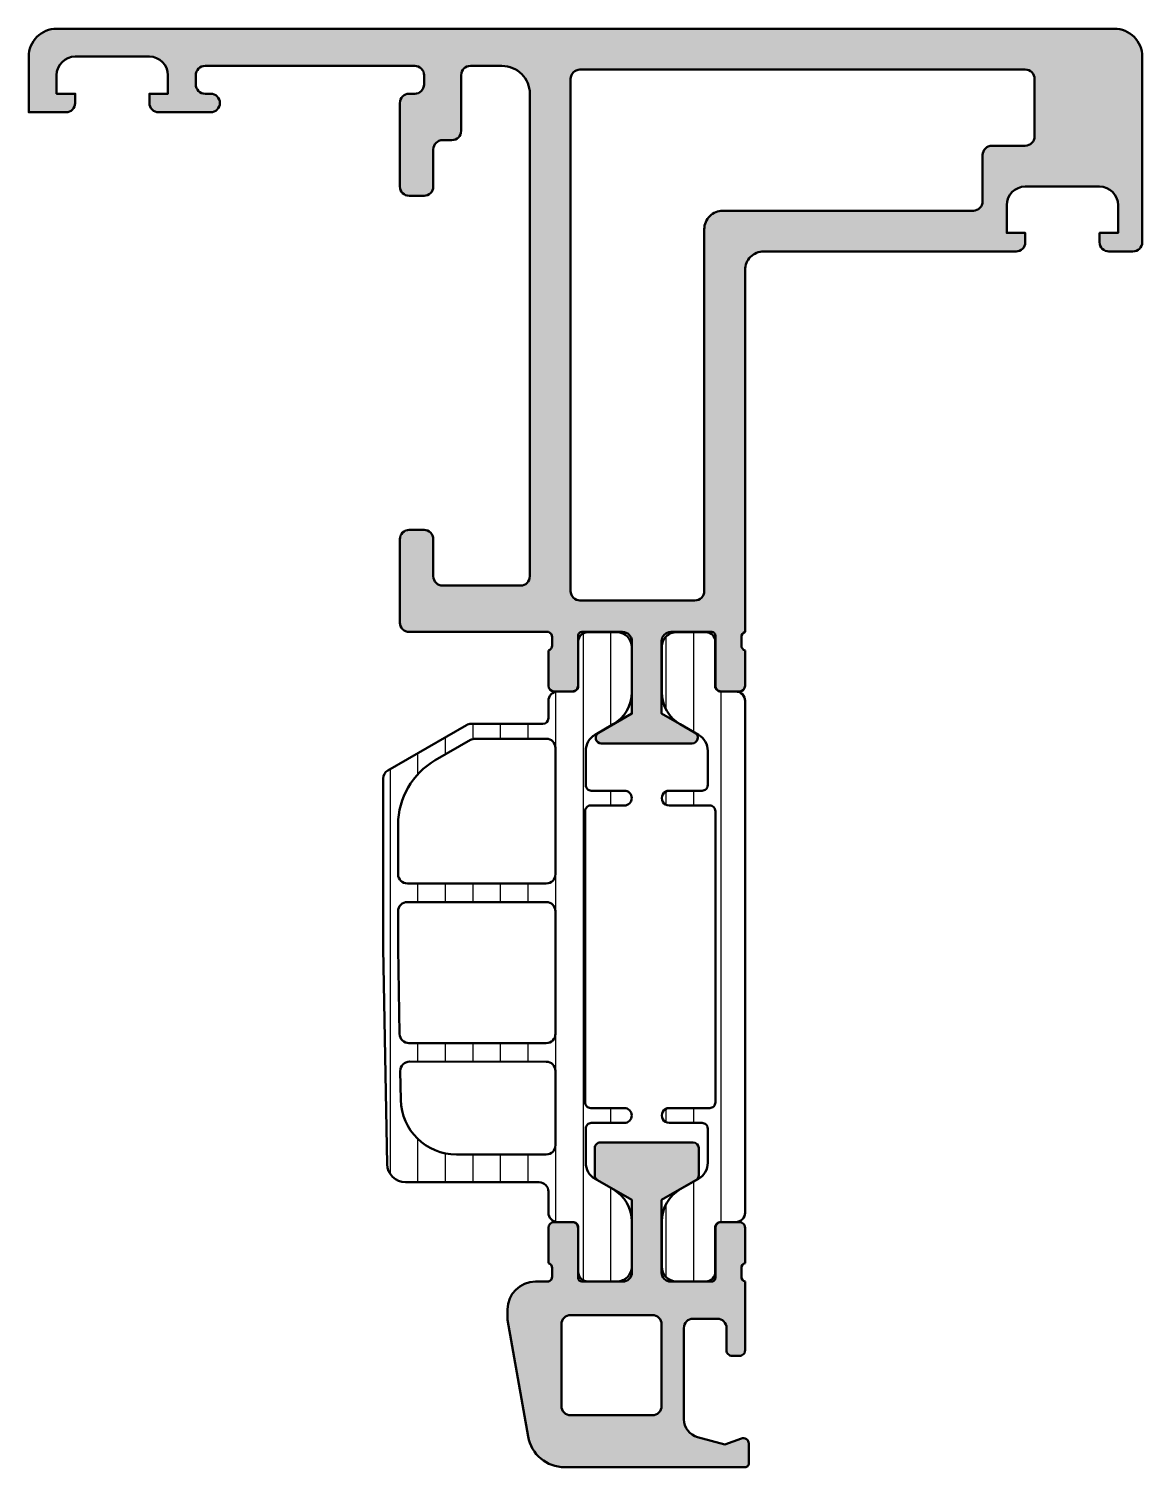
# Model space of a CAD drawing. Extents: x -38.8 to 21.2, y 0 to 77.5.
import ezdxf

# ---------------------------------------------------------------- set-up
doc = ezdxf.new("R2010")
doc.units = 0
for name, color, linetype, lineweight in [('0S-Alu contour', 7, 'Continuous', 50), ('0S-Alu hatch', 252, 'Continuous', 25), ('0S-Plastic contour', 254, 'Continuous', 50), ('0S-Plastic hatch', 253, 'Continuous', 25)]:
    doc.layers.add(name, color=color, linetype=linetype, lineweight=lineweight)
pattern_1 = [(90, (0, 0), (-1.4859, 0), [])]

# ---------------------------------------------------------------- blocks, each defined once
blk = doc.blocks.new('244849__CBD0F965_EFBC_42D2_B739_FF19DCA95C60___7336F642_63F2_4FFF_B386_B18988AF3379_')
at = {"layer": '0S-Plastic hatch'}
h = blk.add_hatch(dxfattribs=at)
h.set_pattern_fill('ANSI31', color=256, scale=0.4680000000000001, angle=45, style=0)
h.set_pattern_definition(pattern_1)
edge = h.paths.add_edge_path()
edge.add_ellipse((-9.48821907434393, 42.09002000203073), major_axis=(-0.3000000000000062, 0), ratio=1, start_angle=89.99999999998852, end_angle=180.0012329561579, ccw=False)
edge.add_line((-9.488219074343991, 41.79002000203072), (-10.29822752004027, 41.79002000203072))
edge.add_arc((-10.29822752004035, 41.28998842423444), 0.5000315777962925, 89.99999999999064, 180.4552319797512)
edge.add_line((-10.79824331498722, 41.28601556668584), (-10.79823574962758, 40.35012078803871))
edge.add_ellipse((-11.09823574962762, 40.35012078803868), major_axis=(-0.3000000000000362, 0), ratio=1, start_angle=90.0000000000129, end_angle=180, ccw=False)
edge.add_line((-11.09823574962755, 40.05012078803864), (-14.96379121116994, 40.05012078803869))
edge.add_arc((-14.9637912111701, 39.55012078803886), 0.4999999999998366, 89.99999999998086, 119.9999999999812)
edge.add_line((-15.21379121116988, 39.98313348993102), (-19.44830477253981, 37.53813341173313))
edge.add_arc((-19.19826999861671, 37.10514078843661), 0.4999999999999771, 120.0046013551469, 180)
edge.add_line((-19.69826999861668, 37.10514078843661), (-19.69826999861669, 27.95012102075399))
edge.add_line((-19.69826999861669, 27.95012102075399), (-19.49057430093021, 16.3322466249842))
edge.add_arc((-18.49073406075203, 16.35012102344858), 1.000000000000012, 181.0241821349763, 269.9999982466132)
edge.add_line((-18.4907340913544, 15.35012102344857), (-11.29823573432528, 15.35012080334096))
edge.add_ellipse((-11.29823574962764, 14.85012080334097), major_axis=(-0.499999999999986, 0), ratio=1, start_angle=180, end_angle=269.99999824647847, ccw=False)
edge.add_line((-10.79823574962766, 14.85012080334097), (-10.79823574962761, 13.71401695478963))
edge.add_arc((-10.29822752004031, 13.71004415735125), 0.5000240121979318, 179.5447680202392, 269.9999999999986)
edge.add_line((-10.29822752004032, 13.21002014515332), (-9.48821907434391, 13.21002014515332))
edge.add_ellipse((-9.488219074343863, 12.9100201451533), major_axis=(-0.3000000000000256, 0), ratio=1, start_angle=179.9987670438422, end_angle=270.0000000000088, ccw=False)
edge.add_line((-9.188219074413299, 12.91001368940995), (-9.18827050451656, 10.5100309047252))
edge.add_arc((-8.688270504632271, 10.51002014515339), 0.5000000000000565, 179.9987670438421, 270.0000000000041)
edge.add_line((-8.688270504632236, 10.01002014515333), (-7.108175468503183, 10.01002014515339))
edge.add_arc((-7.108175468503144, 10.81002014515334), 0.7999999999999546, 269.9999999999972, 360)
edge.add_line((-6.30817546850319, 10.81002014515334), (-6.308175468503257, 13.24214209063083))
edge.add_arc((-8.308175468503176, 13.24214209063098), 1.999999999999918, 0, 59.99980561258627)
edge.add_line((-7.308169592179515, 14.97418950548942), (-8.286229013851987, 15.53887680023425))
edge.add_ellipse((-7.786226075690358, 16.40490050766335), major_axis=(-0.9999999999997589, 0), ratio=1, start_angle=-0.00019438684182659927, end_angle=59.99980561259298, ccw=False)
edge.add_line((-8.786226075684361, 16.40490390035377), (-8.78622327082764, 18.25019890334911))
edge.add_ellipse((-8.486223270829276, 18.25019788553894), major_axis=(-0.3000000000000895, 0), ratio=1, start_angle=269.9998056125831, end_angle=359.99980561315823, ccw=False)
edge.add_line((-8.486222253019143, 18.5501978855373), (-6.708234325443847, 18.55019174527948))
edge.add_arc((-6.708232968384336, 18.95018564176158), 0.3999938964844033, 269.9998056125777, 449.9998056125776)
edge.add_line((-6.708231611324826, 19.35017953824368), (-8.517963698720926, 19.35018700218441))
edge.add_ellipse((-8.517968275540326, 19.65018140751991), major_axis=(-0.2999944053704093, 0), ratio=1, start_angle=0, end_angle=90.00087412441877, ccw=False)
edge.add_line((-8.817962680910735, 19.65018140751991), (-8.817962680910728, 35.34985873966409))
edge.add_ellipse((-8.51796827554034, 35.34985873966405), major_axis=(-0.2999944053703878, 0), ratio=1, start_angle=269.9991258755724, end_angle=360, ccw=False)
edge.add_line((-8.517963698720894, 35.64985314499953), (-6.708231611324841, 35.64986060894038))
edge.add_arc((-6.708232968384344, 36.04985450542248), 0.3999938964844033, 270.0001943874213, 450.0001943874212)
edge.add_line((-6.708234325443847, 36.44984840190458), (-8.486222253019225, 36.4498422616467))
edge.add_ellipse((-8.48622327082926, 36.74984226164497), major_axis=(-0.3000000000000042, 0), ratio=1, start_angle=0.00019438684182659927, end_angle=90.00019438739793, ccw=False)
edge.add_line((-8.786223270827538, 36.74984124383785), (-8.78622607568433, 38.59513624682037))
edge.add_ellipse((-7.786226075690201, 38.59513963952077), major_axis=(-0.9999999999998825, 0), ratio=1, start_angle=-59.99980561258502, end_angle=0.00019438684182659927, ccw=False)
edge.add_line((-8.286229013852012, 39.46116334694991), (-7.308169592179613, 40.02585064169451))
edge.add_arc((-8.308175468503144, 41.75789805655308), 1.999999999999962, 300.0001943874087, 360)
edge.add_line((-6.308175468503181, 41.75789805655308), (-6.308175468503172, 44.19002000203076))
edge.add_arc((-7.108175468503198, 44.19002000203074), 0.8000000000000255, 0, 89.99999999999974)
edge.add_line((-7.108175468503194, 44.99002000203077), (-8.688270504632216, 44.99002000203077))
edge.add_arc((-8.688270504632268, 44.49002000203075), 0.5000000000000142, 89.99999999999429, 180.0012329561579)
edge.add_line((-9.188270504516513, 44.49000924245852), (-9.188219074413386, 42.09002645777408))
edge = h.paths.add_edge_path()
edge.add_ellipse((-10.9180235163918, 31.9501520712434), major_axis=(-0.4999999999999112, 0), ratio=1, start_angle=90.00000000000608, end_angle=180, ccw=False)
edge.add_line((-10.91802351639174, 31.45015207124349), (-18.39826999861663, 31.45015207124348))
edge.add_ellipse((-18.39826999861663, 31.95015207124356), major_axis=(-0.5000000000000889, 0), ratio=1, start_angle=0, end_angle=89.9999999999996, ccw=False)
edge.add_line((-18.89826999861672, 31.95015207124356), (-18.89826999861672, 34.62277482929473))
edge.add_ellipse((-14.89826999861711, 34.62277482929473), major_axis=(-3.999999999999609, 0), ratio=1, start_angle=299.99999999999864, end_angle=360, ccw=False)
edge.add_line((-16.89826999861683, 38.08687644443219), (-14.99949709765752, 39.18313348993107))
edge.add_ellipse((-14.74949709765772, 38.75012078803921), major_axis=(-0.4999999999995856, 0), ratio=1, start_angle=270.00000000000693, end_angle=300.0000000000013, ccw=False)
edge.add_line((-14.74949709765778, 39.2501207880388), (-10.91802351639194, 39.25012078803874))
edge.add_ellipse((-10.91802351639189, 38.75012078803873), major_axis=(-0.5000000000000071, 0), ratio=1, start_angle=180, end_angle=270.0000000000057, ccw=False)
edge.add_line((-10.41802351639188, 38.75012078803873), (-10.41802351639188, 31.9501520712434))
edge = h.paths.add_edge_path()
edge.add_line((-10.41802351639189, 29.95015207124337), (-10.418023516392, 23.35012080333914))
edge.add_ellipse((-10.91802351639196, 23.35012080333922), major_axis=(-0.499999999999961, 0), ratio=1, start_angle=89.9999999999971, end_angle=180, ccw=False)
edge.add_line((-10.91802351639199, 22.85012080333926), (-18.31595473121111, 22.85012080333925))
edge.add_ellipse((-18.31595473121106, 23.3501208033393), major_axis=(-0.5000000000000427, 0), ratio=1, start_angle=1.0241821349770817, end_angle=89.99999999999432, ccw=False)
edge.add_line((-18.81587485130019, 23.3411836041071), (-18.89826999861669, 27.95012102075421))
edge.add_line((-18.89826999861669, 27.95012102075421), (-18.89826999861672, 29.95015207124359))
edge.add_ellipse((-18.39826999861679, 29.95015207124355), major_axis=(-0.499999999999929, 0), ratio=1, start_angle=269.9999999999951, end_angle=360, ccw=False)
edge.add_line((-18.39826999861674, 30.45015207124348), (-10.91802351639193, 30.45015207124354))
edge.add_ellipse((-10.91802351639201, 29.95015207124342), major_axis=(-0.5000000000001208, 0), ratio=1, start_angle=180, end_angle=269.999999999991, ccw=False)
edge = h.paths.add_edge_path()
edge.add_line((-10.418023516392, 21.35012080333954), (-10.41802351639209, 17.35012080333931))
edge.add_ellipse((-10.91802351639201, 17.3501208033394), major_axis=(-0.4999999999999219, 0), ratio=1, start_angle=89.99999999999591, end_angle=180, ccw=False)
edge.add_line((-10.91802351639205, 16.85012080333948), (-15.75298487697851, 16.85012080333931))
edge.add_ellipse((-15.75298487697863, 19.85012080333931), major_axis=(-3, 0), ratio=1, start_angle=1.0241821349757174, end_angle=90.00000000000227, ccw=False)
edge.add_line((-18.75250559751313, 19.79649760794623), (-18.78013890457605, 21.34222192565247))
edge.add_ellipse((-18.28021878448694, 21.35115912488465), major_axis=(-0.5000000000000274, 0), ratio=1, start_angle=-90.00808070482799, end_angle=1.0241821349757174, ccw=False)
edge.add_line((-18.28014826703461, 21.85115911991196), (-10.91802351639177, 21.85012080333931))
edge.add_ellipse((-10.91802351639177, 21.35012080333954), major_axis=(-0.4999999999997727, 0), ratio=1, start_angle=180, end_angle=270, ccw=False)
at = {"layer": '0S-Alu contour', "color": 7}
for points in [[(-16.89826999861683, 38.08687644443219), (-14.99949709765752, 39.18313348993107)], [(-14.74949709765778, 39.2501207880388), (-10.91802351639194, 39.25012078803874)], [(-10.41802351639188, 38.75012078803873), (-10.41802351639188, 31.9501520712434)], [(-18.89826999861672, 31.95015207124356), (-18.89826999861672, 34.62277482929473)], [(-10.91802351639174, 31.45015207124349), (-18.39826999861663, 31.45015207124348)], [(-18.39826999861674, 30.45015207124348), (-10.91802351639193, 30.45015207124354)], [(-18.81587485130019, 23.3411836041071), (-18.89826999861669, 27.95012102075421), (-18.89826999861672, 29.95015207124359)], [(-10.41802351639189, 29.95015207124337), (-10.418023516392, 23.35012080333914)], [(-10.91802351639199, 22.85012080333926), (-18.31595473121111, 22.85012080333925)], [(-18.28014826703461, 21.85115911991196), (-10.91802351639177, 21.85012080333931)], [(-18.75250559751313, 19.79649760794623), (-18.78013890457605, 21.34222192565247)], [(-10.418023516392, 21.35012080333954), (-10.41802351639209, 17.35012080333931)], [(-10.91802351639205, 16.85012080333948), (-15.75298487697851, 16.85012080333931)]]:
    blk.add_lwpolyline(points, dxfattribs=at)
at = {"layer": '0S-Alu contour', "color": 7, "extrusion": (0, 0, -1)}
for centre, radius, start, end in [((14.74949709765772, 38.75012078803921), 0.4999999999995856, 59.99999999999867, 89.99999999999308), ((10.91802351639189, 38.75012078803873), 0.5000000000000071, 89.99999999999429, 180), ((14.89826999861711, 34.62277482929473), 3.999999999999609, 0, 60.00000000000137), ((18.39826999861663, 31.95015207124356), 0.5000000000000889, 270.0000000000004, 0), ((10.9180235163918, 31.9501520712434), 0.4999999999999112, 180, 269.9999999999939), ((18.39826999861679, 29.95015207124355), 0.499999999999929, 0, 90.00000000000487), ((10.91802351639201, 29.95015207124342), 0.5000000000001208, 90.00000000000895, 180), ((18.31595473121106, 23.3501208033393), 0.5000000000000427, 270.0000000000057, 358.9758178650229), ((10.91802351639196, 23.35012080333922), 0.499999999999961, 180, 270.0000000000029), ((18.28021878448694, 21.35115912488465), 0.5000000000000274, 358.9758178650243, 90.00808070482813), ((10.91802351639177, 21.35012080333954), 0.4999999999997727, 90, 180), ((15.75298487697863, 19.85012080333931), 3, 269.9999999999977, 358.9758178650243), ((10.91802351639201, 17.3501208033394), 0.4999999999999219, 180, 270.0000000000041)]:
    blk.add_arc(centre, radius, start, end, dxfattribs=at)
at = {"layer": '0S-Plastic contour', "color": 7}
for points in [[(-7.108175468503194, 44.99002000203077), (-8.688270504632216, 44.99002000203077)], [(-9.188270504516513, 44.49000924245852), (-9.188219074413386, 42.09002645777408)], [(-6.308175468503181, 41.75789805655308), (-6.308175468503172, 44.19002000203076)], [(-10.79824331498722, 41.28601556668584), (-10.79823574962758, 40.35012078803871)], [(-9.488219074343991, 41.79002000203072), (-10.29822752004027, 41.79002000203072)], [(-15.21379121116988, 39.98313348993102), (-19.44830477253981, 37.53813341173313)], [(-11.09823574962755, 40.05012078803864), (-14.96379121116994, 40.05012078803869)], [(-8.286229013852012, 39.46116334694991), (-7.308169592179613, 40.02585064169451)], [(-8.786223270827538, 36.74984124383785), (-8.78622607568433, 38.59513624682037)], [(-19.69826999861668, 37.10514078843661), (-19.69826999861669, 27.95012102075399), (-19.49057430093021, 16.3322466249842)], [(-6.708234325443847, 36.44984840190458), (-8.486222253019225, 36.4498422616467)], [(-8.817962680910735, 19.65018140751991), (-8.817962680910728, 35.34985873966409)], [(-8.517963698720894, 35.64985314499953), (-6.708231611324841, 35.64986060894038)], [(-6.708231611324826, 19.35017953824368), (-8.517963698720926, 19.35018700218441)], [(-8.786226075684361, 16.40490390035377), (-8.78622327082764, 18.25019890334911)], [(-8.486222253019143, 18.5501978855373), (-6.708234325443847, 18.55019174527948)], [(-7.308169592179515, 14.97418950548942), (-8.286229013851987, 15.53887680023425)], [(-18.4907340913544, 15.35012102344857), (-11.29823573432528, 15.35012080334096)], [(-10.79823574962766, 14.85012080334097), (-10.79823574962761, 13.71401695478963)], [(-10.29822752004032, 13.21002014515332), (-9.48821907434391, 13.21002014515332)], [(-6.30817546850319, 10.81002014515334), (-6.308175468503257, 13.24214209063083)], [(-9.188219074413299, 12.91001368940995), (-9.18827050451656, 10.5100309047252)], [(-8.688270504632236, 10.01002014515333), (-7.108175468503183, 10.01002014515339)]]:
    blk.add_lwpolyline(points, dxfattribs=at)
for centre, radius, start, end in [((-8.688270504632268, 44.49002000203075), 0.5000000000000142, 89.99999999999429, 180.0012329561579), ((-7.108175468503198, 44.19002000203074), 0.8000000000000255, 0, 89.99999999999974), ((-10.29822752004035, 41.28998842423444), 0.5000315777962925, 89.99999999999064, 180.4552319797512), ((-8.308175468503144, 41.75789805655308), 1.999999999999962, 300.0001943874087, 0), ((-14.9637912111701, 39.55012078803886), 0.4999999999998366, 89.99999999998086, 119.9999999999812), ((-19.19826999861671, 37.10514078843661), 0.4999999999999771, 120.0046013551469, 180), ((-6.708232968384344, 36.04985450542248), 0.3999938964844033, 270.0001943874213, 90.00019438742127), ((-6.708232968384336, 18.95018564176158), 0.3999938964844033, 269.9998056125777, 89.99980561257769), ((-18.49073406075203, 16.35012102344858), 1.000000000000012, 181.0241821349763, 269.9999982466132), ((-8.308175468503176, 13.24214209063098), 1.999999999999918, 0, 59.99980561258627), ((-10.29822752004031, 13.71004415735125), 0.5000240121979318, 179.5447680202392, 269.9999999999986), ((-8.688270504632271, 10.51002014515339), 0.5000000000000565, 179.9987670438421, 270.0000000000041), ((-7.108175468503144, 10.81002014515334), 0.7999999999999546, 269.9999999999972, 0)]:
    blk.add_arc(centre, radius, start, end, dxfattribs=at)
at = {"layer": '0S-Plastic contour', "color": 7, "extrusion": (0, 0, -1)}
for centre, radius, start, end in [((9.48821907434393, 42.09002000203073), 0.3000000000000062, 179.9987670438421, 270.0000000000115), ((11.09823574962762, 40.35012078803868), 0.3000000000000362, 180, 269.9999999999871), ((7.786226075690201, 38.59513963952077), 0.9999999999998825, 359.9998056131582, 59.99980561258503), ((8.48622327082926, 36.74984226164497), 0.3000000000000042, 269.9998056126021, 359.9998056131582), ((8.51796827554034, 35.34985873966405), 0.2999944053703878, 0, 90.00087412442755), ((8.517968275540326, 19.65018140751991), 0.2999944053704094, 269.9991258755812, 0), ((8.486223270829276, 18.25019788553894), 0.3000000000000895, 0.0001943868417889, 90.00019438741691), ((7.786226075690358, 16.40490050766335), 0.9999999999997589, 300.000194387407, 0.0001943868417889), ((11.29823574962764, 14.85012080334097), 0.499999999999986, 90.00000175352152, 180), ((9.488219074343863, 12.9100201451533), 0.3000000000000256, 89.99999999999118, 180.0012329561579)]:
    blk.add_arc(centre, radius, start, end, dxfattribs=at)
blk = doc.blocks.new('244849__5AF1955E_CEC7_4BE6_879B_A156692DB339___F0FC311D_C5F5_42C9_9242_AA137669B339_')
at = {"layer": '0S-Plastic hatch'}
h = blk.add_hatch(dxfattribs=at)
h.set_pattern_fill('ANSI31', color=256, scale=0.4680000000000001, angle=45, style=0)
h.set_pattern_definition(pattern_1)
edge = h.paths.add_edge_path()
edge.add_arc((-1.51000931514774, 42.0899554234487), 0.2999999999999816, 179.9987670438421, 270.0000000000027)
edge.add_line((-1.510009315147727, 41.78995542344871), (-0.7000008694512873, 41.78995542344871))
edge.add_ellipse((-0.7000008694512659, 41.28993962599118), major_axis=(-0.5000157974575288, 0), ratio=1, start_angle=179.5447680202417, end_angle=270.00000000000244, ccw=False)
edge.add_line((-0.200000854345076, 41.2859668938207), (-0.1999850745043972, 13.71396000191625))
edge.add_ellipse((-0.7000008694512374, 13.70998714436757), major_axis=(-0.5000315777962654, 0), ratio=1, start_angle=90.0000000000008, end_angle=180.4552319797608, ccw=False)
edge.add_line((-0.70000086945123, 13.20995556657131), (-1.510009315147712, 13.20995556657131))
edge.add_arc((-1.510009315147691, 12.90995556657128), 0.3000000000000256, 90.00000000000406, 180.0012329561579)
edge.add_line((-1.810009315078255, 12.90994911082794), (-1.809957884975055, 10.50996632614314))
edge.add_ellipse((-2.309957884859322, 10.50995556657128), major_axis=(-0.5000000000000352, 0), ratio=1, start_angle=90.0000000000008, end_angle=180.0012329561579, ccw=False)
edge.add_line((-2.309957884859315, 10.00995556657124), (-3.890052920988395, 10.00995556657125))
edge.add_ellipse((-3.890052920988388, 10.80995556657126), major_axis=(-0.8000000000000113, 0), ratio=1, start_angle=0, end_angle=89.99999999999949, ccw=False)
edge.add_line((-4.690052920988399, 10.80995556657126), (-4.690052920988421, 13.24207751204885))
edge.add_ellipse((-2.690052920988399, 13.24207751204885), major_axis=(-2.000000000000021, 0), ratio=1, start_angle=300.0001943874094, end_angle=360, ccw=False)
edge.add_line((-3.690058797311982, 14.97412492690746), (-2.711999375639628, 15.53881222165215))
edge.add_arc((-3.212002313801384, 16.40483592908134), 0.9999999999998967, 300.0001943874109, 360.0001943868418)
edge.add_line((-2.212002313807243, 16.40483932177176), (-2.212005118664002, 18.25013432476709))
edge.add_arc((-2.512005118662379, 18.25013330695698), 0.3000000000001037, 0.0001943868417889, 90.00019438739928)
edge.add_line((-2.512006136472422, 18.55013330695536), (-4.289994064047775, 18.55012716669752))
edge.add_ellipse((-4.289995421107271, 18.95012106317959), major_axis=(-0.3999938964843749, 0), ratio=1, start_angle=-89.99980561257968, end_angle=90.00019438742032, ccw=False)
edge.add_line((-4.289996778166766, 19.35011495966167), (-2.099991946610025, 19.3501224236025))
edge.add_arc((-2.099987369790589, 19.65011682893798), 0.2999944053703951, 269.9991258755745, 360)
edge.add_line((-1.799992964420194, 19.65011682893798), (-1.799992964420191, 35.34979494583947))
edge.add_arc((-2.099987369790554, 35.34979494583945), 0.2999944053703629, 0, 90.00087412443095)
edge.add_line((-2.099991946610018, 35.6497893511749), (-4.289996778166774, 35.64979681511577))
edge.add_ellipse((-4.289995421107285, 36.04979071159784), major_axis=(-0.3999938964843749, 0), ratio=1, start_angle=-90.0001943874193, end_angle=89.99980561258081, ccw=False)
edge.add_line((-4.289994064047796, 36.44978460807991), (-2.512006136472415, 36.44977846782213))
edge.add_arc((-2.512005118662386, 36.74977846782049), 0.3000000000000824, 269.9998056126034, 359.9998056131582)
edge.add_line((-2.212005118664031, 36.74977745001336), (-2.212002313807246, 38.59507166823839))
edge.add_arc((-3.212002313801328, 38.59507506093872), 0.9999999999998364, 359.9998056131582, 419.9998056125878)
edge.add_line((-2.711999375639584, 39.46109876836785), (-3.690058797312005, 40.02578606311256))
edge.add_ellipse((-2.690052920988428, 41.75783347797112), major_axis=(-1.999999999999979, 0), ratio=1, start_angle=0, end_angle=59.99980561259002, ccw=False)
edge.add_line((-4.690052920988407, 41.75783347797112), (-4.690052920988406, 44.18995542344871))
edge.add_ellipse((-3.890052920988395, 44.18995542344869), major_axis=(-0.8000000000000113, 0), ratio=1, start_angle=269.99999999999955, end_angle=360, ccw=False)
edge.add_line((-3.890052920988388, 44.98995542344871), (-2.309957884859336, 44.98995542344871))
edge.add_ellipse((-2.309957884859315, 44.48995542344867), major_axis=(-0.5000000000000285, 0), ratio=1, start_angle=179.9987670438422, end_angle=270.00000000000244, ccw=False)
edge.add_line((-1.809957884975055, 44.48994466387643), (-1.810009315078261, 42.08996187919204))
at = {"layer": '0S-Plastic contour', "color": 7}
for points in [[(-3.890052920988388, 44.98995542344871), (-2.309957884859336, 44.98995542344871)], [(-4.690052920988407, 41.75783347797112), (-4.690052920988406, 44.18995542344871)], [(-1.809957884975055, 44.48994466387643), (-1.810009315078261, 42.08996187919204)], [(-1.510009315147727, 41.78995542344871), (-0.7000008694512873, 41.78995542344871)], [(-0.200000854345076, 41.2859668938207), (-0.1999850745043972, 13.71396000191625)], [(-2.711999375639584, 39.46109876836785), (-3.690058797312005, 40.02578606311256)], [(-2.212005118664031, 36.74977745001336), (-2.212002313807246, 38.59507166823839)], [(-4.289994064047796, 36.44978460807991), (-2.512006136472415, 36.44977846782213)], [(-2.099991946610018, 35.6497893511749), (-4.289996778166774, 35.64979681511577)], [(-1.799992964420194, 19.65011682893798), (-1.799992964420191, 35.34979494583947)], [(-4.289996778166766, 19.35011495966167), (-2.099991946610025, 19.3501224236025)], [(-2.512006136472422, 18.55013330695536), (-4.289994064047775, 18.55012716669752)], [(-2.212002313807243, 16.40483932177176), (-2.212005118664002, 18.25013432476709)], [(-3.690058797311982, 14.97412492690746), (-2.711999375639628, 15.53881222165215)], [(-4.690052920988399, 10.80995556657126), (-4.690052920988421, 13.24207751204885)], [(-0.70000086945123, 13.20995556657131), (-1.510009315147712, 13.20995556657131)], [(-1.810009315078255, 12.90994911082794), (-1.809957884975055, 10.50996632614314)], [(-2.309957884859315, 10.00995556657124), (-3.890052920988395, 10.00995556657125)]]:
    blk.add_lwpolyline(points, dxfattribs=at)
at = {"layer": '0S-Plastic contour', "color": 7, "extrusion": (0, 0, -1)}
for centre, radius, start, end in [((3.890052920988395, 44.18995542344869), 0.8000000000000113, 0, 90.00000000000048), ((2.309957884859315, 44.48995542344867), 0.5000000000000285, 89.99999999999756, 180.0012329561579), ((2.690052920988428, 41.75783347797112), 1.999999999999979, 300.00019438741, 0), ((0.7000008694512659, 41.28993962599118), 0.5000157974575288, 89.99999999999756, 180.4552319797584), ((4.289995421107285, 36.04979071159784), 0.3999938964843749, 270.0001943874192, 90.00019438741926), ((4.289995421107271, 18.95012106317959), 0.3999938964843749, 269.9998056125797, 89.99980561257973), ((2.690052920988399, 13.24207751204885), 2.000000000000021, 0, 59.99980561259059), ((0.7000008694512374, 13.70998714436757), 0.5000315777962654, 179.5447680202392, 269.9999999999992), ((3.890052920988388, 10.80995556657126), 0.8000000000000113, 270.0000000000005, 0), ((2.309957884859322, 10.50995556657128), 0.5000000000000352, 179.9987670438421, 269.9999999999992)]:
    blk.add_arc(centre, radius, start, end, dxfattribs=at)
at = {"layer": '0S-Plastic contour', "color": 7}
for centre, radius, start, end in [((-1.51000931514774, 42.0899554234487), 0.2999999999999816, 179.9987670438421, 270.0000000000027), ((-3.212002313801328, 38.59507506093872), 0.9999999999998364, 359.9998056131582, 59.99980561258791), ((-2.512005118662386, 36.74977846782049), 0.3000000000000824, 269.9998056126034, 359.9998056131582), ((-2.099987369790554, 35.34979494583945), 0.2999944053703629, 0, 90.00087412443095), ((-2.099987369790589, 19.65011682893798), 0.2999944053703951, 269.9991258755745, 0), ((-2.512005118662379, 18.25013330695698), 0.3000000000001037, 0.0001943868417889, 90.00019438739928), ((-3.212002313801384, 16.40483592908134), 0.9999999999998967, 300.0001943874109, 0.0001943868417889), ((-1.510009315147691, 12.90995556657128), 0.3000000000000256, 90.00000000000406, 180.0012329561579)]:
    blk.add_arc(centre, radius, start, end, dxfattribs=at)
blk = doc.blocks.new('335600__C722FF88_8117_4C0A_89C7_EDA772066045_')
at = {"layer": '0S-Alu hatch'}
h = blk.add_hatch(color=256, dxfattribs=at)
edge = h.paths.add_edge_path()
edge.add_line((-38.80000000000001, 76.00000000000006), (-38.80000000000001, 72.99999999999994))
edge.add_line((-38.80000000000001, 72.99999999999994), (-36.80000000000001, 72.99999999999994))
edge.add_arc((-36.80000000000001, 73.49999999999994), 0.5, 270, 360)
edge.add_line((-36.30000000000001, 73.49999999999994), (-36.30000000000001, 73.99999999999994))
edge.add_line((-36.30000000000001, 73.99999999999994), (-37.3, 73.99999999999994))
edge.add_line((-37.3, 73.99999999999994), (-37.3, 74.99999999999994))
edge.add_ellipse((-36.30000000000001, 74.99999999999994), major_axis=(-1, 0), ratio=1, start_angle=270, end_angle=360, ccw=False)
edge.add_line((-36.30000000000001, 75.99999999999994), (-32.3, 75.99999999999994))
edge.add_ellipse((-32.3, 74.99999999999994), major_axis=(-1, 0), ratio=1, start_angle=180, end_angle=270, ccw=False)
edge.add_line((-31.30000000000001, 74.99999999999994), (-31.30000000000001, 73.99999999999994))
edge.add_line((-31.30000000000001, 73.99999999999994), (-32.3, 73.99999999999994))
edge.add_line((-32.3, 73.99999999999994), (-32.3, 73.49999999999994))
edge.add_arc((-31.80000000000001, 73.49999999999994), 0.5, 180, 270)
edge.add_line((-31.80000000000001, 72.99999999999994), (-29.00000000000005, 72.99999999999994))
edge.add_arc((-29.00000000000005, 73.49999999999994), 0.5, 270, 450)
edge.add_line((-29.00000000000005, 73.99999999999994), (-29.30000000000001, 73.99999999999994))
edge.add_ellipse((-29.30000000000001, 74.49999999999994), major_axis=(-0.5, 0), ratio=1, start_angle=0, end_angle=90, ccw=False)
edge.add_line((-29.8, 74.49999999999994), (-29.8, 74.99999999999994))
edge.add_ellipse((-29.30000000000002, 74.99999999999996), major_axis=(-0.4999999999999858, 0), ratio=1, start_angle=269.9999999999984, end_angle=360, ccw=False)
edge.add_line((-29.30000000000001, 75.49999999999994), (-17.99999866485569, 75.49999999999994))
edge.add_ellipse((-17.99999866485569, 74.99999999999994), major_axis=(-0.5, 0), ratio=1, start_angle=180, end_angle=270.0000000000004, ccw=False)
edge.add_line((-17.49999866485569, 74.99999999999994), (-17.49999866485569, 74.49999999999994))
edge.add_ellipse((-17.99999866485569, 74.49999999999994), major_axis=(-0.5, 0), ratio=1, start_angle=90, end_angle=180, ccw=False)
edge.add_line((-17.99999866485569, 73.99999999999994), (-18.29999866485575, 73.99999999999994))
edge.add_arc((-18.2999986648557, 73.5), 0.4999999999999432, 90.00000000000612, 180)
edge.add_line((-18.79999866485564, 73.5), (-18.79999866485564, 68.99999999999994))
edge.add_arc((-18.29999866485568, 68.9999999999999), 0.4999999999999574, 180, 269.9999999999923)
edge.add_line((-18.29999866485575, 68.49999999999994), (-17.4999986648558, 68.49999999999994))
edge.add_arc((-17.49999866485574, 69), 0.500000000000057, 269.9999999999939, 360)
edge.add_line((-16.99999866485569, 69), (-16.99999866485569, 70.99999999999994))
edge.add_ellipse((-16.49999866485569, 70.99999999999994), major_axis=(-0.5, 0), ratio=1, start_angle=270, end_angle=360, ccw=False)
edge.add_line((-16.49999866485569, 71.49999999999994), (-15.99999866485569, 71.49999999999994))
edge.add_arc((-15.99999866485562, 71.99999999999987), 0.499999999999929, 269.9999999999927, 360)
edge.add_line((-15.49999866485569, 71.99999999999984), (-15.49999866485568, 74.99999999999994))
edge.add_ellipse((-15.00005776511192, 75), major_axis=(-0.4999408997437591, 0), ratio=1, start_angle=270.00000000000693, end_angle=360, ccw=False)
edge.add_line((-15.00005776511198, 75.49994089974376), (-13.2999973297115, 75.49994089974376))
edge.add_ellipse((-13.29999732971147, 73.99994089974402), major_axis=(-1.499999999999744, 0), ratio=1, start_angle=180, end_angle=270.00000000000125, ccw=False)
edge.add_line((-11.79999732971173, 73.99994089974402), (-11.79999732971173, 48.0000408997443))
edge.add_ellipse((-12.29999732971165, 48.00004089974388), major_axis=(-0.4999999999999183, 0), ratio=1, start_angle=90.00000000005622, end_angle=180, ccw=False)
edge.add_line((-12.29999732971116, 47.50004089974396), (-16.49999999999937, 47.50004089974408))
edge.add_ellipse((-16.49999999999928, 48.00004089974393), major_axis=(-0.4999999999998579, 0), ratio=1, start_angle=0, end_angle=89.99999999999022, ccw=False)
edge.add_line((-16.99999999999914, 48.00004089974393), (-16.99999999999948, 50.00000000000006))
edge.add_arc((-17.49999999999991, 49.99999999999975), 0.5000000000004228, 0, 90.00000000004233)
edge.add_line((-17.50000000000027, 50.50000000000017), (-18.29999999999954, 50.49999999999982))
edge.add_arc((-18.2999999999998, 50.00000000000008), 0.4999999999997442, 89.99999999996987, 180)
edge.add_line((-18.79999999999955, 50.00000000000008), (-18.79999999999955, 45.50000000000017))
edge.add_arc((-18.29999999999923, 45.50000000000014), 0.5000000000003127, 180, 270.0000000000159)
edge.add_line((-18.2999999999991, 44.99999999999983), (-10.79998916046195, 45.0000000000005))
edge.add_ellipse((-10.87882554457308, 44.73247961986139), major_axis=(-0.2788948354657926, 0), ratio=1, start_angle=178.8354106260033, end_angle=253.58012358051218, ccw=False)
edge.add_line((-10.59998831884604, 44.72681121635242), (-10.59998831884586, 44.27252070572566))
edge.add_ellipse((-10.87885641448909, 44.26686004624865), major_axis=(-0.2789255417372138, 0), ratio=1, start_angle=106.42459455529479, end_angle=181.162870072879, ccw=False)
edge.add_line((-10.79998931884619, 43.99931670572556), (-10.79998931884653, 42.10000021634374))
edge.add_arc((-10.49998931884627, 42.10000021634342), 0.3000000000002636, 180, 269.9999999999966)
edge.add_line((-10.49998931884629, 41.80000021634316), (-9.499989318847147, 41.80000021634294))
edge.add_arc((-9.49998931884679, 42.10000021634361), 0.3000000000006793, 269.9999999999314, 360)
edge.add_line((-9.19998931884611, 42.10000021634361), (-9.199989318846633, 44.80000001260731))
edge.add_ellipse((-8.999989318846646, 44.80000001260731), major_axis=(-0.1999999999999851, 0), ratio=1, start_angle=269.99999934330754, end_angle=360, ccw=False)
edge.add_line((-8.999989316554357, 45.00000001260729), (-6.79998895319467, 44.99999998739203))
edge.add_ellipse((-6.799988953189142, 44.50000035304926), major_axis=(-0.4999996343427711, 0), ratio=1, start_angle=180.0000273207567, end_angle=270.00000000063346, ccw=False)
edge.add_line((-6.299989318846428, 44.50000059146765), (-6.299989318846307, 40.59996231588405))
edge.add_line((-6.299989318846307, 40.59996231588405), (-8.101590095901692, 39.55980762227904))
edge.add_arc((-7.951590095901512, 39.30000000114369), 0.3000000000001071, 120.0000000000278, 269.9999999999715)
edge.add_line((-7.951590095901661, 39.00000000114359), (-3.04838854179119, 39.00000000114335))
edge.add_arc((-3.048388541791361, 39.3000000011436), 0.3000000000002458, 270.0000000000326, 419.9999999999885)
edge.add_line((-2.898388541791186, 39.55980762227911), (-4.699989318846341, 40.59996231588399))
edge.add_line((-4.699989318846341, 40.59996231588399), (-4.699989318846277, 44.49999999999885))
edge.add_ellipse((-4.199989318846341, 44.49999999999891), major_axis=(-0.4999999999999361, 0), ratio=1, start_angle=270.00000000000733, end_angle=360, ccw=False)
edge.add_line((-4.199989318846405, 44.99999999999885), (-1.999989318846637, 45.00000000000096))
edge.add_ellipse((-1.999989318846566, 44.80000000000093), major_axis=(-0.2000000000000313, 0), ratio=1, start_angle=180, end_angle=270.00000000002035, ccw=False)
edge.add_line((-1.799989318846535, 44.80000000000093), (-1.799989318846357, 42.10000000000057))
edge.add_arc((-1.499989318846068, 42.1000000000012), 0.3000000000002885, 180, 270.000000000076)
edge.add_line((-1.499989318845671, 41.80000000000092), (-0.4999893188461897, 41.80000000000092))
edge.add_arc((-0.4999893188465308, 42.10000000000094), 0.3000000000000256, 270.0000000000652, 360)
edge.add_line((-0.1999893188465052, 42.10000000000094), (-0.1999893188465194, 43.99931648938342))
edge.add_ellipse((-0.1211222232035851, 44.26685982990646), major_axis=(-0.2789255417371734, 0), ratio=1, start_angle=-1.1628700728819013, end_angle=73.57540544469668, ccw=False)
edge.add_line((-0.3999903188467775, 44.27252048938349), (-0.399990318846676, 44.72681100001034))
edge.add_ellipse((-0.1211528723038526, 44.73247940800809), major_axis=(-0.2788950563271979, 0), ratio=1, start_angle=-73.5801235805389, end_angle=1.1645893739705002, ccw=False)
edge.add_line((-0.1999893188466838, 45.00000000000103), (-0.1999893188465762, 64.5000000000022))
edge.add_ellipse((0.8000106811533954, 64.50000000000225), major_axis=(-0.9999999999999715, 0), ratio=1, start_angle=269.99999999999187, end_angle=360, ccw=False)
edge.add_line((0.8000106811535372, 65.50000000000222), (14.39999694824172, 65.49999999999982))
edge.add_arc((14.40001747590979, 65.99997947233267), 0.4999794727542417, 269.9976476059356, 360.0023523939924)
edge.add_line((14.89999694824263, 66.00000000000011), (14.89999694824217, 66.50000000000006))
edge.add_line((14.89999694824217, 66.50000000000006), (13.89999694824219, 66.4999999999996))
edge.add_line((13.89999694824219, 66.4999999999996), (13.89999694824218, 67.99999999999949))
edge.add_ellipse((14.9000287864001, 67.99996816184236), major_axis=(-1.000031838664734, 0), ratio=1, start_angle=270.00182413399796, end_angle=359.9981758661003, ccw=False)
edge.add_line((14.89999694824219, 69.00000000000028), (18.89999694824263, 69.00000000000006))
edge.add_ellipse((18.89992794841871, 67.99993100017612), major_axis=(-1.000069002204261, 0), ratio=1, start_angle=180.003953125862, end_angle=269.9960468740733, ccw=False)
edge.add_line((19.89999694824264, 67.99999999999892), (19.8999969482422, 66.4999999999996))
edge.add_line((19.8999969482422, 66.4999999999996), (18.89999694824218, 66.50000000000006))
edge.add_line((18.89999694824218, 66.50000000000006), (18.89999694824219, 66.0000000000004))
edge.add_arc((19.39997135552382, 65.99997440728168), 0.4999744079366549, 179.9970671403861, 270.0029328596111)
edge.add_line((19.39999694824216, 65.50000000000004), (20.70000000000032, 65.50000000000006))
edge.add_arc((20.69999432902417, 66.0000056709759), 0.5000056710079979, 270.0006498386287, 359.9993501627087)
edge.add_line((21.2, 66.00000000000162), (21.2, 75.99999999999997))
edge.add_arc((19.70002811001487, 76.0000281099988), 1.499971890248521, 359.9989262571821, 450.0010405805697)
edge.add_line((19.70000086818977, 77.49999999999991), (-37.3, 77.49999999999994))
edge.add_arc((-37.30000000000011, 76.00000000000004), 1.4999999999999, 89.9999999999962, 180)
edge = h.paths.add_edge_path()
edge.add_line((-9.599997329711918, 47.19999999999953), (-9.599997329711464, 74.79998778104806))
edge.add_ellipse((-9.099997329711464, 74.79998778104806), major_axis=(-0.5, 0), ratio=1, start_angle=270, end_angle=360, ccw=False)
edge.add_line((-9.099997329711464, 75.29998778104806), (14.89999999999947, 75.2999877810476))
edge.add_ellipse((14.90002560021429, 74.80001338126257), major_axis=(-0.4999744004404362, 0), ratio=1, start_angle=179.997067647325, end_angle=270.0029337187326, ccw=False)
edge.add_line((15.39999999999993, 74.79998779296824), (15.39999999999993, 71.69998741149931))
edge.add_ellipse((14.89999999999993, 71.69998741149931), major_axis=(-0.5, 0), ratio=1, start_angle=90, end_angle=180, ccw=False)
edge.add_line((14.89999999999993, 71.19998741149931), (13.09999771118175, 71.19998741149931))
edge.add_arc((13.09999771118175, 70.6999874114993), 0.5, 90, 180)
edge.add_line((12.59999771118175, 70.6999874114993), (12.59999771118163, 68.19998741149954))
edge.add_ellipse((12.09999771118164, 68.19998741149954), major_axis=(-0.5, 0), ratio=1, start_angle=90, end_angle=180, ccw=False)
edge.add_line((12.09999771118164, 67.69998741149954), (-1.399989318846273, 67.69998741149954))
edge.add_arc((-1.399989318846316, 66.69998741149956), 0.9999999999999573, 89.99999999999756, 180)
edge.add_line((-2.399989318846273, 66.69998741149956), (-2.399989318846841, 47.20000000000061))
edge.add_ellipse((-2.899989318847126, 47.20000000000061), major_axis=(-0.5000000000002843, 0), ratio=1, start_angle=89.99999999998039, end_angle=180, ccw=False)
edge.add_line((-2.899989318847296, 46.70000000000032), (-9.099997329711464, 46.69999999999942))
edge.add_ellipse((-9.09999732971169, 47.19999999999965), major_axis=(-0.5000000000002274, 0), ratio=1, start_angle=0, end_angle=90.00000000002609, ccw=False)
at = {"layer": '0S-Alu contour', "color": 7}
for points in [[(19.70000086818977, 77.49999999999991), (-37.3, 77.49999999999994)], [(-38.80000000000001, 76.00000000000006), (-38.80000000000001, 72.99999999999994), (-36.80000000000001, 72.99999999999994)], [(-36.30000000000001, 75.99999999999994), (-32.3, 75.99999999999994)], [(21.2, 66.00000000000162), (21.2, 75.99999999999997)], [(-29.30000000000001, 75.49999999999994), (-17.99999866485569, 75.49999999999994)], [(-15.00005776511198, 75.49994089974376), (-13.2999973297115, 75.49994089974376)], [(-9.099997329711464, 75.29998778104806), (14.89999999999947, 75.2999877810476)], [(-36.30000000000001, 73.49999999999994), (-36.30000000000001, 73.99999999999994), (-37.3, 73.99999999999994), (-37.3, 74.99999999999994)], [(-31.30000000000001, 74.99999999999994), (-31.30000000000001, 73.99999999999994), (-32.3, 73.99999999999994), (-32.3, 73.49999999999994)], [(-29.8, 74.49999999999994), (-29.8, 74.99999999999994)], [(-17.49999866485569, 74.99999999999994), (-17.49999866485569, 74.49999999999994)], [(-15.49999866485569, 71.99999999999984), (-15.49999866485568, 74.99999999999994)], [(-9.599997329711918, 47.19999999999953), (-9.599997329711464, 74.79998778104806)], [(15.39999999999993, 74.79998779296824), (15.39999999999993, 71.69998741149931)], [(-29.00000000000005, 73.99999999999994), (-29.30000000000001, 73.99999999999994)], [(-17.99999866485569, 73.99999999999994), (-18.29999866485575, 73.99999999999994)], [(-11.79999732971173, 73.99994089974402), (-11.79999732971173, 48.0000408997443)], [(-31.80000000000001, 72.99999999999994), (-29.00000000000005, 72.99999999999994)], [(-18.79999866485564, 73.5), (-18.79999866485564, 68.99999999999994)], [(-16.49999866485569, 71.49999999999994), (-15.99999866485569, 71.49999999999994)], [(-16.99999866485569, 69), (-16.99999866485569, 70.99999999999994)], [(12.59999771118175, 70.6999874114993), (12.59999771118163, 68.19998741149954)], [(14.89999999999993, 71.19998741149931), (13.09999771118175, 71.19998741149931)], [(14.89999694824219, 69.00000000000028), (18.89999694824263, 69.00000000000006)], [(-18.29999866485575, 68.49999999999994), (-17.4999986648558, 68.49999999999994)], [(12.09999771118164, 67.69998741149954), (-1.399989318846273, 67.69998741149954)], [(14.89999694824263, 66.00000000000011), (14.89999694824217, 66.50000000000006), (13.89999694824219, 66.4999999999996), (13.89999694824218, 67.99999999999949)], [(19.89999694824264, 67.99999999999892), (19.8999969482422, 66.4999999999996), (18.89999694824218, 66.50000000000006), (18.89999694824219, 66.0000000000004)], [(-2.399989318846273, 66.69998741149956), (-2.399989318846841, 47.20000000000061)], [(0.8000106811535372, 65.50000000000222), (14.39999694824172, 65.49999999999982)], [(19.39999694824216, 65.50000000000004), (20.70000000000032, 65.50000000000006)], [(-0.1999893188466838, 45.00000000000103), (-0.1999893188465762, 64.5000000000022)], [(-17.50000000000027, 50.50000000000017), (-18.29999999999954, 50.49999999999982)], [(-18.79999999999955, 50.00000000000008), (-18.79999999999955, 45.50000000000017)], [(-16.99999999999914, 48.00004089974393), (-16.99999999999948, 50.00000000000006)], [(-12.29999732971116, 47.50004089974396), (-16.49999999999937, 47.50004089974408)], [(-2.899989318847296, 46.70000000000032), (-9.099997329711464, 46.69999999999942)], [(-18.2999999999991, 44.99999999999983), (-10.79998916046195, 45.0000000000005)], [(-8.999989316554357, 45.00000001260729), (-6.79998895319467, 44.99999998739203)], [(-4.199989318846405, 44.99999999999885), (-1.999989318846637, 45.00000000000096)], [(-10.59998831884604, 44.72681121635242), (-10.59998831884586, 44.27252070572566)], [(-9.19998931884611, 42.10000021634361), (-9.199989318846633, 44.80000001260731)], [(-6.299989318846428, 44.50000059146765), (-6.299989318846307, 40.59996231588405), (-8.101590095901692, 39.55980762227904)], [(-2.898388541791186, 39.55980762227911), (-4.699989318846341, 40.59996231588399), (-4.699989318846277, 44.49999999999885)], [(-1.799989318846535, 44.80000000000093), (-1.799989318846357, 42.10000000000057)], [(-0.3999903188467775, 44.27252048938349), (-0.399990318846676, 44.72681100001034)], [(-10.79998931884619, 43.99931670572556), (-10.79998931884653, 42.10000021634374)], [(-0.1999893188465052, 42.10000000000094), (-0.1999893188465194, 43.99931648938342)], [(-10.49998931884629, 41.80000021634316), (-9.499989318847147, 41.80000021634294)], [(-1.499989318845671, 41.80000000000092), (-0.4999893188461897, 41.80000000000092)], [(-7.951590095901661, 39.00000000114359), (-3.04838854179119, 39.00000000114335)]]:
    blk.add_lwpolyline(points, dxfattribs=at)
for centre, radius, start, end in [((-37.30000000000011, 76.00000000000004), 1.4999999999999, 89.9999999999962, 180), ((19.70002811001487, 76.0000281099988), 1.499971890248521, 359.9989262571821, 90.00104058056979), ((-29.00000000000005, 73.49999999999994), 0.5, 270, 90), ((-18.2999986648557, 73.5), 0.4999999999999432, 90.00000000000612, 180), ((-36.80000000000001, 73.49999999999994), 0.5, 270, 0), ((-31.80000000000001, 73.49999999999994), 0.5, 180, 270), ((-15.99999866485562, 71.99999999999987), 0.499999999999929, 269.9999999999927, 0), ((13.09999771118175, 70.6999874114993), 0.5, 90, 180), ((-18.29999866485568, 68.9999999999999), 0.4999999999999574, 180, 269.9999999999923), ((-17.49999866485574, 69), 0.500000000000057, 269.9999999999939, 0), ((-1.399989318846316, 66.69998741149956), 0.9999999999999573, 89.99999999999756, 180), ((14.40001747590979, 65.99997947233267), 0.4999794727542417, 269.9976476059356, 0.0023523939924092), ((19.39997135552382, 65.99997440728168), 0.4999744079366549, 179.9970671403861, 270.0029328596111), ((20.69999432902417, 66.0000056709759), 0.5000056710079979, 270.0006498386287, 359.9993501627087), ((-18.2999999999998, 50.00000000000008), 0.4999999999997442, 89.99999999996987, 180), ((-17.49999999999991, 49.99999999999975), 0.5000000000004228, 0, 90.00000000004233), ((-18.29999999999923, 45.50000000000014), 0.5000000000003127, 180, 270.0000000000159), ((-10.49998931884627, 42.10000021634342), 0.3000000000002636, 180, 269.9999999999966), ((-9.49998931884679, 42.10000021634361), 0.3000000000006793, 269.9999999999314, 0), ((-1.499989318846068, 42.1000000000012), 0.3000000000002885, 180, 270.000000000076), ((-0.4999893188465308, 42.10000000000094), 0.3000000000000256, 270.0000000000652, 0), ((-7.951590095901512, 39.30000000114369), 0.3000000000001071, 120.0000000000278, 269.9999999999715), ((-3.048388541791361, 39.3000000011436), 0.3000000000002458, 270.0000000000326, 59.99999999998858)]:
    blk.add_arc(centre, radius, start, end, dxfattribs=at)
at = {"layer": '0S-Alu contour', "color": 7, "extrusion": (0, 0, -1)}
for centre, radius, start, end in [((36.30000000000001, 74.99999999999994), 1, 0, 90), ((32.3, 74.99999999999994), 1, 90, 180), ((29.30000000000002, 74.99999999999996), 0.4999999999999858, 0, 90.0000000000016), ((17.99999866485569, 74.99999999999994), 0.5, 89.99999999999959, 180), ((15.00005776511192, 75), 0.4999408997437591, 0, 89.99999999999308), ((13.29999732971147, 73.99994089974402), 1.499999999999744, 89.99999999999876, 180), ((9.099997329711464, 74.79998778104806), 0.5, 0, 90), ((-14.90002560021429, 74.80001338126257), 0.4999744004404362, 89.99706628126737, 180.0029323526751), ((29.30000000000001, 74.49999999999994), 0.5, 270, 0), ((17.99999866485569, 74.49999999999994), 0.5, 180, 270), ((16.49999866485569, 70.99999999999994), 0.5, 0, 90), ((-14.89999999999993, 71.69998741149931), 0.5, 180, 270), ((-14.9000287864001, 67.99996816184236), 1.000031838664734, 0.0018241338996893, 89.99817586600203), ((-18.89992794841871, 67.99993100017612), 1.000069002204261, 90.00395312592671, 179.996046874138), ((-12.09999771118164, 68.19998741149954), 0.5, 180, 270), ((-0.8000106811533954, 64.50000000000225), 0.9999999999999715, 0, 90.00000000000813), ((16.49999999999928, 48.00004089974393), 0.4999999999998579, 270.0000000000098, 0), ((12.29999732971165, 48.00004089974388), 0.4999999999999183, 180, 269.9999999999438), ((9.09999732971169, 47.19999999999965), 0.5000000000002274, 269.9999999999739, 0), ((2.899989318847126, 47.20000000000061), 0.5000000000002843, 180, 270.0000000000196), ((10.87882554457308, 44.73247961986139), 0.2788948354657926, 106.4198764194878, 181.1645893739967), ((8.999989318846646, 44.80000001260731), 0.1999999999999851, 0, 90.00000065669246), ((6.799988953189142, 44.50000035304926), 0.4999996343427711, 89.99999999936654, 179.9999726792433), ((4.199989318846341, 44.49999999999891), 0.4999999999999361, 0, 89.99999999999265), ((1.999989318846566, 44.80000000000093), 0.2000000000000313, 89.99999999997966, 180), ((0.1211528723038526, 44.73247940800809), 0.2788950563271979, 358.8354106260295, 73.58012358053894), ((10.87885641448909, 44.26686004624865), 0.2789255417372138, 178.837129927121, 253.5754054447052), ((0.1211222232035851, 44.26685982990646), 0.2789255417371734, 286.4245945553033, 1.162870072881836)]:
    blk.add_arc(centre, radius, start, end, dxfattribs=at)
blk = doc.blocks.new('357640__DB1F427C_E0EB_4786_ADD5_71DB2C64A4BE_')
at = {"layer": '0S-Alu hatch'}
h = blk.add_hatch(color=256, dxfattribs=at)
edge = h.paths.add_edge_path()
edge.add_line((-9.921799032912855, -2.49210788326e-05), (-0.199998045459516, -3.44500076608e-05))
edge.add_arc((-0.1999978494273407, 0.1999655499922426), 0.1999999999999994, 269.9999438409185, 360.0000483193646)
edge.add_line((2.1505725877e-06, 0.1999657186323119), (3.054131021e-06, 1.271507101952536))
edge.add_arc((-0.2999969458688625, 1.271507354922178), 0.2999999999999901, 359.9999516881788, 470.001608166355)
edge.add_line((-0.4026109013568889, 1.553412261121228), (-1.29999738564971, 1.226761767533332))
edge.add_line((-1.29999738564971, 1.226761767533332), (-2.759085612879687, 1.617723279705316))
edge.add_ellipse((-2.500266567777153, 2.583649105994425), major_axis=(-1.000000000000042, 0), ratio=1, start_angle=-4.9885519899817155e-05, end_angle=74.99999999999989, ccw=False)
edge.add_line((-3.500266567776816, 2.583649976660997), (-3.500262224592241, 7.499993549540377))
edge.add_ellipse((-3.000262224592582, 7.499993114164681), major_axis=(-0.4999999999998485, 0), ratio=1, start_angle=269.99995010963244, end_angle=359.99995011448, ccw=False)
edge.add_line((-3.000261789216992, 7.99999311416434), (-1.699991060294188, 7.999991981951396))
edge.add_ellipse((-1.699991495669976, 7.499991981951609), major_axis=(-0.4999999999999764, 0), ratio=1, start_angle=180.0000498928255, end_angle=269.9999501096096, ccw=False)
edge.add_line((-1.19999149567019, 7.499992417348648), (-1.19999254090942, 6.299604201717087))
edge.add_arc((-0.9001633338711555, 6.299591513113668), 0.2998292073067519, 179.9975752747276, 269.999950109574)
edge.add_line((-0.900163594948097, 5.999762305807029), (-0.4999928019966618, 5.999761957358472))
edge.add_arc((-0.4999925407718067, 6.299761957358356), 0.2999999999999972, 269.9999501097277, 360.0000498928255)
edge.add_line((-0.1999925407719232, 6.299762218596579), (-0.1999893188471375, 9.999926895736335))
edge.add_ellipse((-0.1211514353120009, 10.26745236404754), major_axis=(-0.2789001399702585, 0), ratio=1, start_angle=-1.1645893691609785, end_angle=73.5801235853803, ccw=False)
edge.add_line((-0.3999939644482612, 10.27312087534449), (-0.399993964486633, 10.72741138597152))
edge.add_ellipse((-0.1211258688442456, 10.73307204547202), major_axis=(-0.278925541736845, 0), ratio=1, start_angle=-73.57540543989722, end_angle=1.1628700777056906, ccw=False)
edge.add_line((-0.1999929645094982, 11.00061538598814), (-0.1999929646693701, 12.89993187537016))
edge.add_arc((-0.4999929646696231, 12.8999318753451), 0.3000000000002529, 0, 90.00000000484732)
edge.add_line((-0.4999929646950036, 13.19993187534535), (-1.499992964694072, 13.19993187526123))
edge.add_arc((-1.499992964669097, 12.89993187526063), 0.300000000000594, 90.00000000476997, 180)
edge.add_line((-1.799992964669691, 12.89993187526063), (-1.799992964441493, 10.19996781677517))
edge.add_ellipse((-1.99999296444141, 10.19996781675827), major_axis=(-0.1999999999999176, 0), ratio=1, start_angle=89.9999487054614, end_angle=180, ccw=False)
edge.add_line((-1.999993143493128, 9.999967816758437), (-4.200008155299748, 9.999969786340642))
edge.add_ellipse((-4.200007338449168, 10.49996965851326), major_axis=(-0.4999998721732901, 0), ratio=1, start_angle=-7.174747167937312e-05, end_angle=89.9999063957946, ccw=False)
edge.add_line((-4.700007210622066, 10.49997028462791), (-4.700003814657847, 14.40000794031809))
edge.add_line((-4.700003814657847, 14.40000794031809), (-2.849986320234677, 15.4681138908559))
edge.add_arc((-2.999986094006459, 15.72792164260333), 0.2999999999993946, 299.9999501096179, 360.0000234127089)
edge.add_line((-2.699986094007089, 15.72792176519198), (-2.699986694978136, 17.19996889726078))
edge.add_arc((-2.999986694978204, 17.19996877476726), 0.3000000000000932, 2.33815542528e-05, 89.99995010956076)
edge.add_line((-2.999986433752475, 17.49996877476724), (-7.99998643375013, 17.49997312852495))
edge.add_arc((-7.999986694975685, 17.19997312852516), 0.2999999999999119, 89.999950109594, 179.9999765872911)
edge.add_line((-8.299986694975573, 17.19997325111381), (-8.299986094001689, 15.72791863228116))
edge.add_arc((-7.99998609400205, 15.72791875477506), 0.2999999999996634, 180.0000234127089, 239.9999501096357)
edge.add_line((-8.149986320229603, 15.46811126425279), (-6.299983228708811, 14.40000933350295))
edge.add_line((-6.299983228708811, 14.40000933350295), (-6.299986624673046, 10.49997153475746))
edge.add_ellipse((-6.799986259015291, 10.49997173171441), major_axis=(-0.4999996343422841, 0), ratio=1, start_angle=89.99995010902762, end_angle=179.9999774274132, ccw=False)
edge.add_line((-6.79998669439584, 9.999972097372316), (-8.999993307907978, 9.999974159427637))
edge.add_ellipse((-8.99999313604977, 10.19997398781967), major_axis=(-0.1999998283921115, 0), ratio=1, start_angle=0, end_angle=89.99995076620792, ccw=False)
edge.add_line((-9.19999296444188, 10.19997398781967), (-9.199992964669704, 12.89993209095392))
edge.add_arc((-9.499992964669987, 12.89993209092805), 0.3000000000002849, 0, 90.00000000490842)
edge.add_line((-9.49999296469569, 13.19993209092833), (-10.4999929646952, 13.19993209084397))
edge.add_arc((-10.49999296466952, 12.89993209084406), 0.2999999999999119, 90.00000000490365, 180)
edge.add_line((-10.79999296466943, 12.89993209084406), (-10.79999296450938, 11.00061560143624))
edge.add_ellipse((-10.87886006012968, 10.73307226090664), major_axis=(-0.2789255417370709, 0), ratio=1, start_angle=178.8371299319512, end_angle=253.5754054495378, ccw=False)
edge.add_line((-10.59999196448611, 10.72741160145312), (-10.59999196444785, 10.27312109082612))
edge.add_ellipse((-10.87941216304738, 10.26740637174374), major_axis=(-0.2794786313827805, 0), ratio=1, start_angle=106.88458253819871, end_angle=181.171653461347, ccw=False)
edge.add_line((-10.7982390706445, 9.999975568601426), (-11.4999893378076, 9.999976170763176))
edge.add_arc((-11.49999062493584, 8.499976170763716), 1.500000000000012, 89.9999508353224, 179.9999501071745)
edge.add_line((-12.99999062493529, 8.499977476954832), (-12.99999111273673, 7.939770151971217))
edge.add_line((-12.99999111273673, 7.939770151971217), (-11.89141286335407, 1.652680338422726))
edge.add_arc((-9.921797072591138, 1.999975078920172), 1.999999999999967, 189.9999530246873, 269.9999438409196)
edge = h.paths.add_edge_path()
edge.add_line((-10.10026588176899, 3.29997392876551), (-10.10026205043978, 7.699999296500749))
edge.add_ellipse((-9.60046982164563, 7.700206632494754), major_axis=(-0.4997922718002397, 0), ratio=1, start_angle=-90.02381396960482, end_angle=0.02376883039397626, ccw=False)
edge.add_line((-9.60026209190135, 8.199998861125408), (-5.200261615065819, 8.199995029817751))
edge.add_ellipse((-5.200054279122788, 7.700202800775002), major_axis=(-0.4997922720488109, 0), ratio=1, start_angle=179.9761313946781, end_angle=270.02376882453405, ccw=False)
edge.add_line((-4.700262050441874, 7.699994594442031), (-4.70026588177102, 3.299969226706521))
edge.add_ellipse((-5.200020564824363, 3.299725297916694), major_axis=(-0.4997547425838017, 0), ratio=1, start_angle=89.97182503693568, end_angle=180.0279658991158, ccw=False)
edge.add_line((-5.200266317146187, 2.799970615756739), (-9.600266317144154, 2.799974447064185))
edge.add_ellipse((-9.6005111991416, 3.29972912965097), major_axis=(-0.4997547425834098, 0), ratio=1, start_angle=-0.02806567993087583, end_angle=90.0280751822811, ccw=False)
at = {"layer": '0S-Alu contour', "color": 7}
for points in [[(-8.299986694975573, 17.19997325111381), (-8.299986094001689, 15.72791863228116)], [(-2.999986433752475, 17.49996877476724), (-7.99998643375013, 17.49997312852495)], [(-2.699986094007089, 15.72792176519198), (-2.699986694978136, 17.19996889726078)], [(-8.149986320229603, 15.46811126425279), (-6.299983228708811, 14.40000933350295), (-6.299986624673046, 10.49997153475746)], [(-4.700007210622066, 10.49997028462791), (-4.700003814657847, 14.40000794031809), (-2.849986320234677, 15.4681138908559)], [(-9.49999296469569, 13.19993209092833), (-10.4999929646952, 13.19993209084397)], [(-0.4999929646950036, 13.19993187534535), (-1.499992964694072, 13.19993187526123)], [(-10.79999296466943, 12.89993209084406), (-10.79999296450938, 11.00061560143624)], [(-9.19999296444188, 10.19997398781967), (-9.199992964669704, 12.89993209095392)], [(-1.799992964669691, 12.89993187526063), (-1.799992964441493, 10.19996781677517)], [(-0.1999929645094982, 11.00061538598814), (-0.1999929646693701, 12.89993187537016)], [(-10.59999196448611, 10.72741160145312), (-10.59999196444785, 10.27312109082612)], [(-0.3999939644482612, 10.27312087534449), (-0.399993964486633, 10.72741138597152)], [(-10.7982390706445, 9.999975568601426), (-11.4999893378076, 9.999976170763176)], [(-6.79998669439584, 9.999972097372316), (-8.999993307907978, 9.999974159427637)], [(-1.999993143493128, 9.999967816758437), (-4.200008155299748, 9.999969786340642)], [(-0.1999925407719232, 6.299762218596579), (-0.1999893188471375, 9.999926895736335)], [(-12.99999062493529, 8.499977476954832), (-12.99999111273673, 7.939770151971217), (-11.89141286335407, 1.652680338422726)], [(-9.60026209190135, 8.199998861125408), (-5.200261615065819, 8.199995029817751)], [(-3.000261789216992, 7.99999311416434), (-1.699991060294188, 7.999991981951396)], [(-10.10026588176899, 3.29997392876551), (-10.10026205043978, 7.699999296500749)], [(-4.700262050441874, 7.699994594442031), (-4.70026588177102, 3.299969226706521)], [(-3.500266567776816, 2.583649976660997), (-3.500262224592241, 7.499993549540377)], [(-1.19999149567019, 7.499992417348648), (-1.19999254090942, 6.299604201717087)], [(-0.900163594948097, 5.999762305807029), (-0.4999928019966618, 5.999761957358472)], [(-5.200266317146187, 2.799970615756739), (-9.600266317144154, 2.799974447064185)], [(-0.4026109013568889, 1.553412261121228), (-1.29999738564971, 1.226761767533332), (-2.759085612879687, 1.617723279705316)], [(2.1505725877e-06, 0.1999657186323119), (3.054131021e-06, 1.271507101952536)], [(-9.921799032912855, -2.49210788326e-05), (-0.199998045459516, -3.44500076608e-05)]]:
    blk.add_lwpolyline(points, dxfattribs=at)
for centre, radius, start, end in [((-7.999986694975685, 17.19997312852516), 0.2999999999999119, 89.999950109594, 179.9999765872911), ((-2.999986694978204, 17.19996877476726), 0.3000000000000932, 2.33815542528e-05, 89.99995010956076), ((-7.99998609400205, 15.72791875477506), 0.2999999999996634, 180.0000234127089, 239.9999501096357), ((-2.999986094006459, 15.72792164260333), 0.2999999999993946, 299.9999501096179, 2.34127089025e-05), ((-10.49999296466952, 12.89993209084406), 0.2999999999999119, 90.00000000490365, 180), ((-9.499992964669987, 12.89993209092805), 0.3000000000002849, 0, 90.00000000490842), ((-1.499992964669097, 12.89993187526063), 0.300000000000594, 90.00000000476997, 180), ((-0.4999929646696231, 12.8999318753451), 0.3000000000002529, 0, 90.00000000484732), ((-11.49999062493584, 8.499976170763716), 1.500000000000012, 89.9999508353224, 179.9999501071745), ((-0.9001633338711555, 6.299591513113668), 0.2998292073067519, 179.9975752747276, 269.999950109574), ((-0.4999925407718067, 6.299761957358356), 0.2999999999999972, 269.9999501097277, 4.98928254792e-05), ((-9.921797072591138, 1.999975078920172), 1.999999999999967, 189.9999530246873, 269.9999438409196), ((-0.2999969458688625, 1.271507354922178), 0.2999999999999901, 359.9999516881788, 110.001608166355), ((-0.1999978494273407, 0.1999655499922426), 0.1999999999999994, 269.9999438409185, 4.8319364578e-05)]:
    blk.add_arc(centre, radius, start, end, dxfattribs=at)
at = {"layer": '0S-Alu contour', "color": 7, "extrusion": (0, 0, -1)}
for centre, radius, start, end in [((10.87886006012968, 10.73307226090664), 0.2789255417370709, 106.4245945504622, 181.1628700680489), ((0.1211258688442456, 10.73307204547202), 0.278925541736845, 358.8371299222943, 73.57540543989718), ((10.87941216304738, 10.26740637174374), 0.2794786313827805, 178.828346538653, 253.1154174618013), ((8.99999313604977, 10.19997398781967), 0.1999998283921115, 270.0000492337921, 0), ((6.799986259015291, 10.49997173171441), 0.4999996343422841, 180.0000225725868, 270.0000498909724), ((4.200007338449168, 10.49996965851326), 0.4999998721732901, 270.0000936042054, 7.17474717217e-05), ((1.99999296444141, 10.19996781675827), 0.1999999999999176, 180, 270.0000512945386), ((0.1211514353120009, 10.26745236404754), 0.2789001399702585, 286.4198764146197, 1.164589369160962), ((9.60046982164563, 7.700206632494754), 0.4997922718002397, 359.976231169606, 90.02381396960484), ((5.200054279122788, 7.700202800775002), 0.4997922720488109, 89.97623117546598, 180.023868605322), ((3.000262224592582, 7.499993114164681), 0.4999999999998485, 4.98855199919e-05, 90.00004989036758), ((1.699991495669976, 7.499991981951609), 0.4999999999999764, 90.00004989039039, 179.9999501071745), ((9.6005111991416, 3.29972912965097), 0.4997547425834098, 269.9719248177189, 0.0280656799309113), ((5.200020564824363, 3.299725297916694), 0.4997547425838017, 179.9720341008842, 270.0281749630643), ((2.500266567777153, 2.583649105994425), 1.000000000000042, 285.0000000000001, 4.98855199919e-05)]:
    blk.add_arc(centre, radius, start, end, dxfattribs=at)
blk = doc.blocks.new('156550__44CEDEAA_1CB9_4399_AD6E_7125F2795818_')
at = {"layer": '0S-Alu contour', "color": 7}
for name in ['335600__C722FF88_8117_4C0A_89C7_EDA772066045_', '357640__DB1F427C_E0EB_4786_ADD5_71DB2C64A4BE_']:
    blk.add_blockref(name, (0, 0), dxfattribs=at)
at = {"layer": '0S-Plastic contour', "color": 7}
for name in ['244849__CBD0F965_EFBC_42D2_B739_FF19DCA95C60___7336F642_63F2_4FFF_B386_B18988AF3379_', '244849__5AF1955E_CEC7_4BE6_879B_A156692DB339___F0FC311D_C5F5_42C9_9242_AA137669B339_']:
    blk.add_blockref(name, (0, 0), dxfattribs=at)

msp = doc.modelspace()

# ---------------------------------------------------------------- block references
at = {"layer": '0S-Alu contour', "color": 7}
msp.add_blockref('156550__44CEDEAA_1CB9_4399_AD6E_7125F2795818_', (0, 0), dxfattribs=at)

doc.saveas('drawing.dxf')
